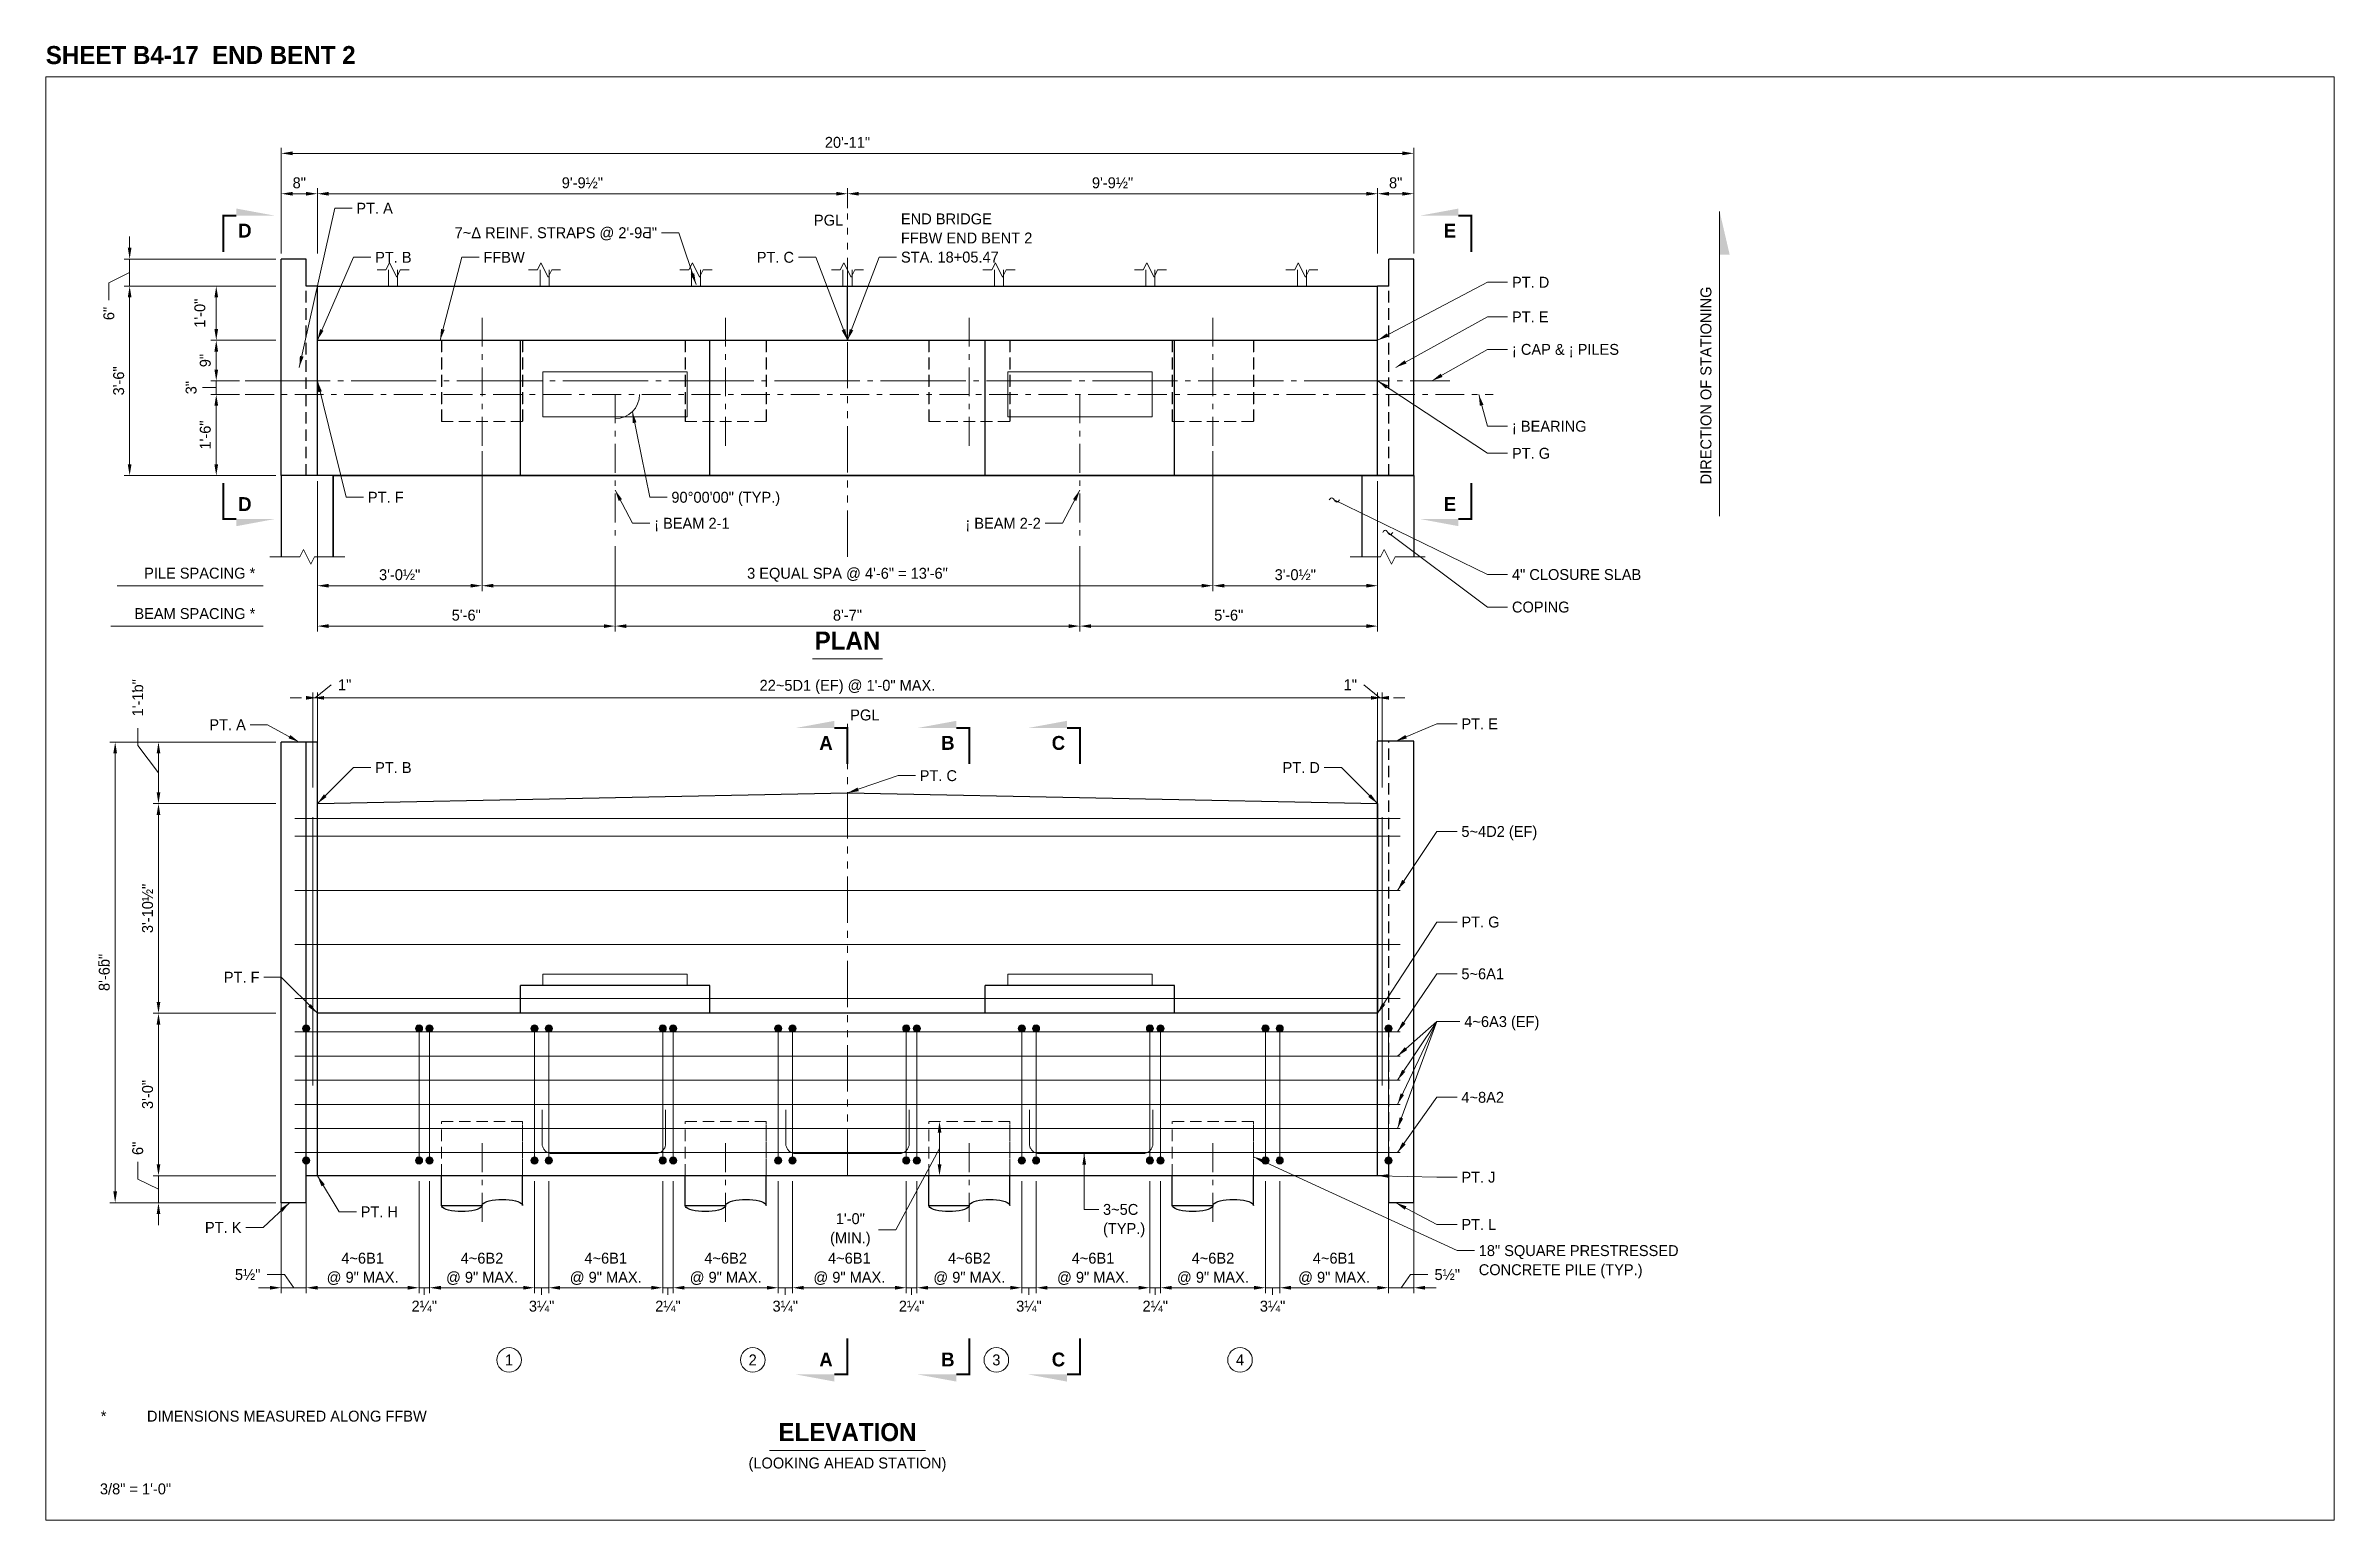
# Model space of a CAD drawing. Extents: x -1 to 861, y -26 to 2.
# Drawn here: x 659 to 701.27, y -25.67 to 1.57 of the extents above; entities that cross this region are included whole.
import ezdxf
from ezdxf.enums import TextEntityAlignment as Align

# ---------------------------------------------------------------- set-up
doc = ezdxf.new("R2010")
doc.units = 21
doc.header["$MEASUREMENT"] = 0
for name, pattern in [('DGN2', [0.12, 0.08, -0.04]), ('DGN4', [0.336, 0.2, -0.053, 0.03, -0.053]), ('DGN6', [0.584, 0.32, -0.056, 0.048, -0.056, 0.048, -0.056]), ('DGN7', [0.726, 0.59, -0.053, 0.03, -0.053])]:
    doc.linetypes.add(name, pattern=pattern)
for name, color, linetype, lineweight in [('BaseLineSurveyPGL', 1, 'DGN6', 9), ('BearingPadMisc', 5, 'Continuous', 15), ('Border', 7, 'Continuous', 15), ('CL_Major', 1, 'DGN7', 9), ('CL_Minor', 7, 'DGN4', 9), ('Dimension', 7, 'Continuous', 9), ('Leader', 7, 'Continuous', 9), ('PileConc', 3, 'Continuous', 30), ('PileConc_h', 3, 'DGN2', 20), ('Rebar', 2, 'Continuous', 15), ('Rebar2', 2, 'Continuous', 15), ('SubStrConc', 3, 'Continuous', 30), ('SubStrConc2', 3, 'Continuous', 30), ('SubStrConc2_h', 3, 'DGN2', 30), ('SubStrConc_h', 3, 'DGN2', 30), ('Symbols', 7, 'Continuous', 15), ('TextStructures', 7, 'Continuous', 9), ('WallConc', 3, 'Continuous', 30)]:
    doc.layers.add(name, color=color, linetype=linetype, lineweight=lineweight)
doc.styles.add('FDOT Bold (Large)', font='FDOTBold.ttf')
doc.styles.add('FDOT Structures', font='FDOT.ttf')
doc.styles.add('FDOT Structures Annotation', font='FDOT.ttf')
doc.styles.add('FDOT Structures Views_SectionArrow', font='FDOTBold.ttf')

msp = doc.modelspace()

# ---------------------------------------------------------------- texts
at = {"layer": 'Border', "style": 'FDOT Bold (Large)'}
msp.add_text('SHEET B4-17  END BENT 2', height=0.33334, dxfattribs=at).set_placement((659, 1.133), align=Align.BOTTOM_LEFT)
at = {"layer": 'Border', "style": 'FDOT Structures'}
msp.add_text('3/8" = 1\'-0"', height=0.2016, dxfattribs=at).set_placement((660, -24.987), align=Align.TOP_LEFT)
at = {"layer": 'Dimension', "char_height": 0.2016, "attachment_point": 5, "rotation": 90, "line_spacing_factor": 1.05, "style": 'FDOT Structures Annotation', "bg_fill": 3, "box_fill_scale": 1.1, "bg_fill_color": 0}
for s, insert in [('6"', (660.166, -3.374)), ('3"', (661.685, -4.744)), ('1\'-1ƅ"', (660.699, -10.473)), ('6"', (660.699, -18.797))]:
    msp.add_mtext(s, dxfattribs=dict(at, insert=insert))
at = {"layer": 'Dimension', "char_height": 0.2016, "attachment_point": 5, "line_spacing_factor": 1.05, "style": 'FDOT Structures Annotation', "bg_fill": 3, "box_fill_scale": 1.1, "bg_fill_color": 0}
for s, insert in [('1"', (664.521, -10.232)), ('1"', (683.094, -10.232)), ('4~6B1\\P@ 9" MAX.', (664.852, -21.022)), ('4~6B2\\P@ 9" MAX.', (667.057, -21.022)), ('4~6B1\\P@ 9" MAX.', (669.342, -21.022)), ('4~6B2\\P@ 9" MAX.', (671.557, -21.022)), ('4~6B1\\P@ 9" MAX.', (673.842, -21.022)), ('4~6B2\\P@ 9" MAX.', (676.057, -21.022)), ('4~6B1\\P@ 9" MAX.', (678.342, -21.022)), ('5½"', (662.729, -21.13)), ('5½"', (684.885, -21.13)), ('2¼"', (665.991, -21.714)), ('3¼"', (668.158, -21.714)), ('2¼"', (670.491, -21.714)), ('3¼"', (672.658, -21.714)), ('2¼"', (674.991, -21.714)), ('3¼"', (677.158, -21.714)), ('2¼"', (679.491, -21.714)), ('3¼"', (681.658, -21.714))]:
    msp.add_mtext(s, dxfattribs=dict(at, insert=insert))
at = {"layer": 'TextStructures', "style": 'FDOT Structures'}
for s, p in [('PT. A', (664.736, -1.429)), ('PT. B', (665.083, -2.336)), ('FFBW', (667.083, -2.336)), ('PT. D', (686.08, -2.797)), ('PT. E', (686.08, -3.437)), ('¡ CAP & ¡ PILES', (686.08, -4.037)), ('¡ BEARING', (686.08, -5.457)), ('PT. G', (686.08, -5.957)), ('PT. F', (664.95, -6.769)), ('90°00\'00" (TYP.)', (670.555, -6.769)), ('¡ BEAM 2-1', (670.236, -7.249)), ('4" CLOSURE SLAB', (686.08, -8.197)), ('COPING', (686.08, -8.797)), ('PT. E', (685.146, -10.954)), ('PT. B', (665.083, -11.762)), ('PT. C', (675.141, -11.912)), ('5~4D2 (EF)', (685.146, -12.943)), ('PT. G', (685.146, -14.616)), ('5~6A1', (685.146, -15.572)), ('4~6A3 (EF)', (685.2, -16.455)), ('4~8A2', (685.146, -17.854)), ('PT. J', (685.146, -19.329)), ('PT. H', (664.816, -19.968)), ('PT. L', (685.146, -20.202))]:
    msp.add_text(s, height=0.2016, dxfattribs=at).set_placement(p, align=Align.MIDDLE_LEFT)
for s, p in [('PGL', (673.727, -1.65)), ('7~Δ REINF. STRAPS @ 2\'-9Ƌ"', (670.289, -1.882)), ('PT. C', (672.82, -2.336)), ('¡ BEAM 2-2', (677.378, -7.249)), ('PT. A', (662.695, -10.971)), ('PT. D', (682.532, -11.762)), ('PT. F', (662.948, -15.635)), ('PT. K', (662.614, -20.257))]:
    msp.add_text(s, height=0.2016, dxfattribs=at).set_placement(p, align=Align.MIDDLE_RIGHT)
at = {"layer": 'TextStructures'}
for s, height, style, p in [('D', 0.256, 'FDOT Structures Views_SectionArrow', (662.678, -1.843)), ('E', 0.256, 'FDOT Structures Views_SectionArrow', (684.936, -1.843)), ('D', 0.256, 'FDOT Structures Views_SectionArrow', (662.678, -6.895)), ('E', 0.256, 'FDOT Structures Views_SectionArrow', (684.936, -6.895)), ('A', 0.256, 'FDOT Structures Views_SectionArrow', (673.411, -11.307)), ('B', 0.256, 'FDOT Structures Views_SectionArrow', (675.661, -11.307)), ('C', 0.256, 'FDOT Structures Views_SectionArrow', (677.703, -11.307)), ('1', 0.202, 'FDOT Structures', (667.557, -22.705)), ('2', 0.202, 'FDOT Structures', (672.057, -22.705)), ('A', 0.256, 'FDOT Structures Views_SectionArrow', (673.411, -22.697)), ('B', 0.256, 'FDOT Structures Views_SectionArrow', (675.661, -22.697)), ('3', 0.202, 'FDOT Structures', (676.557, -22.705)), ('C', 0.256, 'FDOT Structures Views_SectionArrow', (677.703, -22.697)), ('4', 0.202, 'FDOT Structures', (681.057, -22.705))]:
    msp.add_text(s, height=height, dxfattribs=dict(at, style=style)).set_placement(p, align=Align.MIDDLE_CENTER)
at = {"layer": 'TextStructures', "style": 'FDOT Structures'}
msp.add_text('DIRECTION OF STATIONING', height=0.2016, rotation=90, dxfattribs=at).set_placement((689.824, -4.704), align=Align.BOTTOM_CENTER)
for s, p in [('PILE SPACING *', (662.869, -8.332)), ('BEAM SPACING *', (662.869, -9.079))]:
    msp.add_text(s, height=0.2016, dxfattribs=at).set_placement(p, align=Align.BOTTOM_RIGHT)
at = {"layer": 'TextStructures'}
for s, height, style, p in [('PLAN', 0.3333, 'FDOT Bold (Large)', (673.807, -9.683)), ('ELEVATION', 0.3333, 'FDOT Bold (Large)', (673.807, -24.305)), ('(LOOKING AHEAD STATION)', 0.2016, 'FDOT Structures', (673.807, -24.771))]:
    msp.add_text(s, height=height, dxfattribs=dict(at, style=style)).set_placement(p, align=Align.BOTTOM_CENTER)
at = {"layer": 'TextStructures', "style": 'FDOT Structures'}
for s, height, p in [('PGL', 0.2016, (673.858, -10.952)), ('*', 0.202, (660.016, -23.905)), ('DIMENSIONS MEASURED ALONG FFBW', 0.2016, (660.869, -23.905))]:
    msp.add_text(s, height=height, dxfattribs=at).set_placement(p, align=Align.BOTTOM_LEFT)
at = {"layer": 'TextStructures', "char_height": 0.2016, "line_spacing_factor": 1.05, "style": 'FDOT Structures'}
for s, insert, attachment_point in [('END BRIDGE\\PFFBW END BENT 2\\PSTA. 18+05.47', (674.795, -2.436), 7), ('3~5C\\P(TYP.)', (678.527, -19.824), 1), ('18" SQUARE PRESTRESSED\\PCONCRETE PILE (TYP.)', (685.466, -20.585), 1)]:
    msp.add_mtext(s, dxfattribs=dict(at, insert=insert, attachment_point=attachment_point))

# ---------------------------------------------------------------- hatches: boundary and pattern name
at = {"layer": 'Rebar'}
h = msp.add_hatch(color=256, dxfattribs=at)
h.dxf.hatch_style = 1
edge = h.paths.add_edge_path()
edge.add_arc((663.811, -16.583), 0.0667, 0, 360)
h = msp.add_hatch(color=256, dxfattribs=at)
h.dxf.hatch_style = 1
edge = h.paths.add_edge_path()
edge.add_arc((665.894, -16.583), 0.0667, 0, 360)
h = msp.add_hatch(color=256, dxfattribs=at)
h.dxf.hatch_style = 1
edge = h.paths.add_edge_path()
edge.add_arc((666.089, -16.583), 0.0667, 0, 360)
h = msp.add_hatch(color=256, dxfattribs=at)
h.dxf.hatch_style = 1
edge = h.paths.add_edge_path()
edge.add_arc((668.026, -16.583), 0.0667, 0, 360)
h = msp.add_hatch(color=256, dxfattribs=at)
h.dxf.hatch_style = 1
edge = h.paths.add_edge_path()
edge.add_arc((668.29, -16.583), 0.0667, 0, 360)
h = msp.add_hatch(color=256, dxfattribs=at)
h.dxf.hatch_style = 1
edge = h.paths.add_edge_path()
edge.add_arc((670.394, -16.583), 0.0667, 0, 360)
h = msp.add_hatch(color=256, dxfattribs=at)
h.dxf.hatch_style = 1
edge = h.paths.add_edge_path()
edge.add_arc((670.589, -16.583), 0.0667, 0, 360)
h = msp.add_hatch(color=256, dxfattribs=at)
h.dxf.hatch_style = 1
edge = h.paths.add_edge_path()
edge.add_arc((672.526, -16.583), 0.0667, 0, 360)
h = msp.add_hatch(color=256, dxfattribs=at)
h.dxf.hatch_style = 1
edge = h.paths.add_edge_path()
edge.add_arc((672.79, -16.583), 0.0667, 0, 360)
h = msp.add_hatch(color=256, dxfattribs=at)
h.dxf.hatch_style = 1
edge = h.paths.add_edge_path()
edge.add_arc((674.894, -16.583), 0.0667, 0, 360)
h = msp.add_hatch(color=256, dxfattribs=at)
h.dxf.hatch_style = 1
edge = h.paths.add_edge_path()
edge.add_arc((675.089, -16.583), 0.0667, 0, 360)
h = msp.add_hatch(color=256, dxfattribs=at)
h.dxf.hatch_style = 1
edge = h.paths.add_edge_path()
edge.add_arc((677.026, -16.583), 0.0667, 0, 360)
h = msp.add_hatch(color=256, dxfattribs=at)
h.dxf.hatch_style = 1
edge = h.paths.add_edge_path()
edge.add_arc((677.29, -16.583), 0.0667, 0, 360)
h = msp.add_hatch(color=256, dxfattribs=at)
h.dxf.hatch_style = 1
edge = h.paths.add_edge_path()
edge.add_arc((679.394, -16.583), 0.0667, 0, 360)
h = msp.add_hatch(color=256, dxfattribs=at)
h.dxf.hatch_style = 1
edge = h.paths.add_edge_path()
edge.add_arc((679.589, -16.583), 0.0667, 0, 360)
h = msp.add_hatch(color=256, dxfattribs=at)
h.dxf.hatch_style = 1
edge = h.paths.add_edge_path()
edge.add_arc((681.526, -16.583), 0.0667, 0, 360)
h = msp.add_hatch(color=256, dxfattribs=at)
h.dxf.hatch_style = 1
edge = h.paths.add_edge_path()
edge.add_arc((681.79, -16.583), 0.0667, 0, 360)
h = msp.add_hatch(color=256, dxfattribs=at)
h.dxf.hatch_style = 1
edge = h.paths.add_edge_path()
edge.add_arc((683.8, -16.583), 0.0667, 0, 360)
h = msp.add_hatch(color=256, dxfattribs=at)
h.dxf.hatch_style = 1
edge = h.paths.add_edge_path()
edge.add_arc((663.811, -19.02), 0.0667, 0, 360)
h = msp.add_hatch(color=256, dxfattribs=at)
h.dxf.hatch_style = 1
edge = h.paths.add_edge_path()
edge.add_arc((665.894, -19.02), 0.0667, 0, 360)
h = msp.add_hatch(color=256, dxfattribs=at)
h.dxf.hatch_style = 1
edge = h.paths.add_edge_path()
edge.add_arc((666.089, -19.02), 0.0667, 0, 360)
h = msp.add_hatch(color=256, dxfattribs=at)
h.dxf.hatch_style = 1
edge = h.paths.add_edge_path()
edge.add_arc((668.026, -19.02), 0.0667, 0, 360)
h = msp.add_hatch(color=256, dxfattribs=at)
h.dxf.hatch_style = 1
edge = h.paths.add_edge_path()
edge.add_arc((668.29, -19.02), 0.0667, 0, 360)
h = msp.add_hatch(color=256, dxfattribs=at)
h.dxf.hatch_style = 1
edge = h.paths.add_edge_path()
edge.add_arc((670.394, -19.02), 0.0667, 0, 360)
h = msp.add_hatch(color=256, dxfattribs=at)
h.dxf.hatch_style = 1
edge = h.paths.add_edge_path()
edge.add_arc((670.589, -19.02), 0.0667, 0, 360)
h = msp.add_hatch(color=256, dxfattribs=at)
h.dxf.hatch_style = 1
edge = h.paths.add_edge_path()
edge.add_arc((672.526, -19.02), 0.0667, 0, 360)
h = msp.add_hatch(color=256, dxfattribs=at)
h.dxf.hatch_style = 1
edge = h.paths.add_edge_path()
edge.add_arc((672.79, -19.02), 0.0667, 0, 360)
h = msp.add_hatch(color=256, dxfattribs=at)
h.dxf.hatch_style = 1
edge = h.paths.add_edge_path()
edge.add_arc((674.894, -19.02), 0.0667, 0, 360)
h = msp.add_hatch(color=256, dxfattribs=at)
h.dxf.hatch_style = 1
edge = h.paths.add_edge_path()
edge.add_arc((675.089, -19.02), 0.0667, 0, 360)
h = msp.add_hatch(color=256, dxfattribs=at)
h.dxf.hatch_style = 1
edge = h.paths.add_edge_path()
edge.add_arc((677.026, -19.02), 0.0667, 0, 360)
h = msp.add_hatch(color=256, dxfattribs=at)
h.dxf.hatch_style = 1
edge = h.paths.add_edge_path()
edge.add_arc((677.29, -19.02), 0.0667, 0, 360)
h = msp.add_hatch(color=256, dxfattribs=at)
h.dxf.hatch_style = 1
edge = h.paths.add_edge_path()
edge.add_arc((679.394, -19.02), 0.0667, 0, 360)
h = msp.add_hatch(color=256, dxfattribs=at)
h.dxf.hatch_style = 1
edge = h.paths.add_edge_path()
edge.add_arc((679.589, -19.02), 0.0667, 0, 360)
h = msp.add_hatch(color=256, dxfattribs=at)
h.dxf.hatch_style = 1
edge = h.paths.add_edge_path()
edge.add_arc((681.526, -19.02), 0.0667, 0, 360)
h = msp.add_hatch(color=256, dxfattribs=at)
h.dxf.hatch_style = 1
edge = h.paths.add_edge_path()
edge.add_arc((681.79, -19.02), 0.0667, 0, 360)
h = msp.add_hatch(color=256, dxfattribs=at)
h.dxf.hatch_style = 1
edge = h.paths.add_edge_path()
edge.add_arc((683.8, -19.02), 0.0667, 0, 360)

# ---------------------------------------------------------------- linework, layer by layer
at = {"layer": 'BaseLineSurveyPGL', "ltscale": 2.666667}
for p, q in [((673.807, -7.869), (673.807, -1.529)), ((673.807, -19.302), (673.807, -10.952))]:
    msp.add_line(p, q, dxfattribs=at)
at = {"layer": 'BearingPadMisc'}
for points in [[(670.849, -4.453), (668.182, -4.453)], [(668.182, -5.286), (668.182, -4.453)], [(670.849, -5.286), (670.849, -4.453)], [(679.432, -4.452), (676.766, -4.452)], [(676.766, -5.286), (676.766, -4.452)], [(679.432, -5.286), (679.432, -4.452)], [(670.849, -5.286), (668.182, -5.286)], [(679.432, -5.286), (676.766, -5.286)], [(670.849, -15.578), (668.182, -15.578)], [(668.182, -15.791), (668.182, -15.578)], [(668.182, -15.578), (668.182, -15.578)], [(668.182, -15.791), (668.182, -15.578)], [(668.182, -15.578), (668.182, -15.578)], [(670.849, -15.791), (670.849, -15.578)], [(679.432, -15.578), (676.766, -15.578)], [(676.766, -15.791), (676.766, -15.578)], [(676.766, -15.578), (676.766, -15.578)], [(676.766, -15.791), (676.766, -15.578)], [(676.766, -15.578), (676.766, -15.578)], [(679.432, -15.791), (679.432, -15.578)]]:
    msp.add_lwpolyline(points, dxfattribs=at)
at = {"layer": 'CL_Major', "ltscale": 2.666667}
msp.add_line((662.682, -4.619), (684.932, -4.619), dxfattribs=at)
at = {"layer": 'CL_Minor', "ltscale": 2.666667}
for p, q in [((667.057, -5.819), (667.057, -3.419)), ((671.557, -5.819), (671.557, -3.419)), ((676.057, -5.819), (676.057, -3.419)), ((680.557, -5.819), (680.557, -3.419)), ((662.682, -4.869), (685.732, -4.869)), ((669.516, -4.869), (669.516, -7.569)), ((678.099, -4.869), (678.099, -7.569)), ((667.057, -18.702), (667.057, -20.172)), ((671.557, -18.702), (671.557, -20.172)), ((676.057, -18.702), (676.057, -20.172)), ((680.557, -18.702), (680.557, -20.172))]:
    msp.add_line(p, q, dxfattribs=at)
at = {"layer": 'Dimension'}
for p, q in [((663.557, -0.416), (684.057, -0.416)), ((663.349, -2.268), (663.349, -1.061)), ((663.557, -1.162), (663.807, -1.162)), ((664.016, -2.268), (664.016, -1.061)), ((664.224, -1.162), (673.599, -1.162)), ((673.807, -1.428), (673.807, -1.061)), ((673.807, -1.428), (673.807, -1.061)), ((674.016, -1.162), (683.391, -1.162)), ((683.599, -2.268), (683.599, -1.061)), ((683.599, -2.268), (683.599, -1.061)), ((683.807, -1.162), (684.057, -1.162)), ((684.266, -2.268), (684.266, -1.061)), ((660.549, -2.161), (660.549, -1.952)), ((663.248, -2.369), (660.448, -2.369)), ((660.549, -2.869), (660.549, -2.369)), ((663.248, -2.869), (660.448, -2.869)), ((663.248, -2.869), (660.448, -2.869)), ((663.248, -2.869), (662.048, -2.869)), ((660.549, -6.161), (660.549, -3.077)), ((660.549, -3.077), (660.549, -3.285)), ((662.149, -3.661), (662.149, -3.077)), ((663.248, -3.869), (662.048, -3.869)), ((663.248, -3.869), (662.048, -3.869)), ((662.149, -4.411), (662.149, -4.078)), ((662.149, -4.411), (662.149, -4.203)), ((662.581, -4.619), (662.048, -4.619)), ((662.581, -4.619), (662.048, -4.619)), ((662.149, -4.869), (662.149, -4.619)), ((662.581, -4.869), (662.048, -4.869)), ((662.581, -4.869), (662.048, -4.869)), ((662.149, -6.161), (662.149, -5.078)), ((667.057, -5.92), (667.057, -8.503)), ((667.057, -5.92), (667.057, -8.503)), ((680.557, -5.92), (680.557, -8.503)), ((680.557, -5.92), (680.557, -8.503)), ((663.248, -6.369), (660.448, -6.369)), ((663.248, -6.369), (662.048, -6.369)), ((664.016, -6.47), (664.016, -8.503)), ((664.016, -6.47), (664.016, -9.25)), ((683.599, -6.47), (683.599, -8.503)), ((683.599, -6.47), (683.599, -9.25)), ((669.516, -7.67), (669.516, -9.25)), ((669.516, -7.67), (669.516, -9.25)), ((678.099, -7.67), (678.099, -9.25)), ((678.099, -7.67), (678.099, -9.25)), ((660.32, -8.403), (663.018, -8.403)), ((664.224, -8.403), (666.849, -8.403)), ((667.266, -8.403), (680.349, -8.403)), ((680.766, -8.403), (683.391, -8.403)), ((660.199, -9.149), (663.018, -9.149)), ((664.224, -9.149), (669.308, -9.149)), ((669.724, -9.149), (677.891, -9.149)), ((678.307, -9.149), (683.391, -9.149)), ((663.724, -10.474), (663.516, -10.474)), ((663.932, -12.132), (663.932, -10.373)), ((663.932, -12.132), (663.932, -10.373)), ((664.016, -10.474), (663.932, -10.474)), ((664.016, -12.132), (664.016, -10.373)), ((683.599, -12.132), (683.599, -10.373)), ((683.682, -10.474), (683.599, -10.474)), ((683.682, -12.132), (683.682, -10.373)), ((683.682, -12.132), (683.682, -10.373)), ((683.891, -10.474), (684.099, -10.474)), ((663.248, -11.291), (660.181, -11.291)), ((663.248, -11.291), (660.981, -11.291)), ((660.282, -19.593), (660.282, -11.5)), ((661.082, -12.22), (661.082, -11.5)), ((663.248, -12.428), (660.981, -12.428)), ((663.248, -12.428), (660.981, -12.428)), ((661.082, -16.093), (661.082, -12.637)), ((663.248, -16.302), (660.981, -16.302)), ((663.248, -16.302), (660.981, -16.302)), ((661.082, -19.093), (661.082, -16.51)), ((675.507, -19.093), (675.507, -18.51)), ((661.082, -19.093), (661.082, -18.885)), ((663.248, -19.302), (660.981, -19.302)), ((663.248, -19.302), (660.981, -19.302)), ((661.082, -19.802), (661.082, -19.302)), ((663.349, -19.402), (663.349, -21.472)), ((663.811, -19.402), (663.811, -21.472)), ((663.811, -19.402), (663.811, -21.472)), ((683.8, -19.402), (683.8, -21.472)), ((683.8, -19.402), (683.8, -21.472)), ((684.266, -19.402), (684.266, -21.472)), ((663.248, -19.802), (660.181, -19.802)), ((663.248, -19.802), (660.981, -19.802)), ((661.082, -20.01), (661.082, -20.218)), ((663.349, -21.372), (663.811, -21.372)), ((665.894, -21.372), (666.089, -21.372)), ((668.026, -21.372), (668.29, -21.372)), ((670.394, -21.372), (670.589, -21.372)), ((672.526, -21.372), (672.79, -21.372)), ((674.894, -21.372), (675.089, -21.372)), ((677.026, -21.372), (677.29, -21.372)), ((679.394, -21.372), (679.589, -21.372)), ((681.526, -21.372), (681.79, -21.372)), ((683.8, -21.372), (684.266, -21.372))]:
    msp.add_line(p, q, dxfattribs=at)
msp.add_arc((669.516, -4.869), 0.45, 270, 360, dxfattribs=at)
for points in [[(663.557, -0.45), (663.349, -0.416), (663.557, -0.381)], [(684.057, -0.381), (684.266, -0.416), (684.057, -0.45)], [(673.599, -1.128), (673.807, -1.162), (673.599, -1.196)], [(674.016, -1.196), (673.807, -1.162), (674.016, -1.128)], [(683.391, -1.128), (683.599, -1.162), (683.391, -1.196)], [(660.583, -2.161), (660.549, -2.369), (660.515, -2.161)], [(660.515, -3.077), (660.549, -2.869), (660.583, -3.077)], [(660.515, -3.077), (660.549, -2.869), (660.583, -3.077)], [(662.183, -4.411), (662.149, -4.619), (662.115, -4.411)], [(662.115, -5.078), (662.149, -4.869), (662.183, -5.078)], [(662.115, -5.078), (662.149, -4.869), (662.183, -5.078)], [(660.583, -6.161), (660.549, -6.369), (660.515, -6.161)], [(662.183, -6.161), (662.149, -6.369), (662.115, -6.161)], [(664.224, -8.437), (664.016, -8.403), (664.224, -8.368)], [(666.849, -8.368), (667.057, -8.403), (666.849, -8.437)], [(667.266, -8.437), (667.057, -8.403), (667.266, -8.368)], [(680.349, -8.368), (680.557, -8.403), (680.349, -8.437)], [(680.766, -8.437), (680.557, -8.403), (680.766, -8.368)], [(683.391, -8.368), (683.599, -8.403), (683.391, -8.437)], [(664.224, -9.184), (664.016, -9.149), (664.224, -9.115)], [(669.308, -9.115), (669.516, -9.149), (669.308, -9.184)], [(669.724, -9.184), (669.516, -9.149), (669.724, -9.115)], [(677.891, -9.115), (678.099, -9.149), (677.891, -9.184)], [(678.307, -9.184), (678.099, -9.149), (678.307, -9.115)], [(683.391, -9.115), (683.599, -9.149), (683.391, -9.184)], [(663.807, -10.44), (664.016, -10.474), (663.807, -10.508)], [(664.141, -10.508), (663.932, -10.474), (664.141, -10.44)], [(664.141, -10.508), (663.932, -10.474), (664.141, -10.44)], [(683.474, -10.44), (683.682, -10.474), (683.474, -10.508)], [(683.474, -10.44), (683.682, -10.474), (683.474, -10.508)], [(683.807, -10.508), (683.599, -10.474), (683.807, -10.44)], [(660.248, -11.5), (660.282, -11.291), (660.316, -11.5)], [(661.048, -11.5), (661.082, -11.291), (661.116, -11.5)], [(661.116, -12.22), (661.082, -12.428), (661.048, -12.22)], [(661.048, -12.637), (661.082, -12.428), (661.116, -12.637)], [(661.116, -16.093), (661.082, -16.302), (661.048, -16.093)], [(661.048, -16.51), (661.082, -16.302), (661.116, -16.51)], [(675.473, -18.51), (675.507, -18.302), (675.542, -18.51)], [(661.116, -19.093), (661.082, -19.302), (661.048, -19.093)], [(661.116, -19.093), (661.082, -19.302), (661.048, -19.093)], [(675.542, -19.093), (675.507, -19.302), (675.473, -19.093)], [(660.316, -19.593), (660.282, -19.802), (660.248, -19.593)], [(661.048, -20.01), (661.082, -19.802), (661.116, -20.01)]]:
    msp.add_solid(points, dxfattribs=at)
at = {"layer": 'Leader'}
for p, q in [((683.966, -18.43), (684.692, -16.455)), ((683.966, -17.984), (684.692, -16.455)), ((683.966, -17.538), (684.692, -16.455)), ((683.966, -17.092), (684.692, -16.455)), ((684.692, -16.455), (685.119, -16.455))]:
    msp.add_line(p, q, dxfattribs=at)
for points in [[(663.682, -4.369), (664.336, -1.429), (664.656, -1.429)], [(671.01, -2.839), (670.69, -1.882), (670.37, -1.882)], [(664.016, -3.869), (664.682, -2.336), (665.002, -2.336)], [(666.282, -3.869), (666.682, -2.336), (667.002, -2.336)], [(673.807, -3.869), (673.221, -2.336), (672.901, -2.336)], [(673.807, -3.869), (674.394, -2.336), (674.714, -2.336)], [(683.599, -3.869), (685.626, -2.797), (685.999, -2.797)], [(683.932, -4.369), (685.626, -3.437), (685.999, -3.437)], [(684.599, -4.619), (685.626, -4.037), (685.999, -4.037)], [(664.016, -4.619), (664.549, -6.769), (664.869, -6.769)], [(683.599, -4.619), (685.626, -5.957), (685.999, -5.957)], [(685.466, -4.869), (685.626, -5.457), (685.999, -5.457)], [(669.834, -5.188), (670.154, -6.769), (670.474, -6.769)], [(669.516, -6.636), (669.836, -7.249), (670.156, -7.249)], [(678.099, -6.636), (677.779, -7.249), (677.459, -7.249)], [(682.706, -6.819), (682.721, -6.798), (682.737, -6.783), (682.752, -6.777), (682.768, -6.783), (682.783, -6.798), (682.799, -6.819), (682.815, -6.84), (682.83, -6.856), (682.846, -6.861), (682.861, -6.856), (682.877, -6.84), (682.892, -6.819)], [(682.799, -6.819), (685.626, -8.197), (685.999, -8.197)], [(683.693, -7.419), (683.709, -7.398), (683.724, -7.383), (683.74, -7.377), (683.755, -7.383), (683.771, -7.398), (683.786, -7.419), (683.802, -7.44), (683.818, -7.456), (683.833, -7.461), (683.849, -7.456), (683.864, -7.44), (683.88, -7.419)], [(683.786, -7.419), (685.626, -8.797), (685.999, -8.797)], [(663.682, -11.291), (663.096, -10.971), (662.776, -10.971)], [(683.932, -11.274), (684.692, -10.954), (685.066, -10.954)], [(664.016, -12.428), (664.682, -11.762), (665.002, -11.762)], [(683.599, -12.428), (682.932, -11.762), (682.612, -11.762)], [(673.807, -12.232), (674.741, -11.912), (675.061, -11.912)], [(683.966, -14.031), (684.692, -12.943), (685.066, -12.943)], [(683.599, -16.302), (684.692, -14.616), (685.066, -14.616)], [(664.016, -16.302), (663.349, -15.635), (663.029, -15.635)], [(683.966, -16.646), (684.692, -15.572), (685.066, -15.572)], [(683.966, -18.876), (684.692, -17.854), (685.066, -17.854)], [(678.18, -18.891), (678.18, -19.925), (678.447, -19.925)], [(681.307, -18.952), (685.066, -20.685), (685.386, -20.685)], [(664.016, -19.302), (664.416, -19.968), (664.736, -19.968)], [(683.599, -19.302), (684.692, -19.329), (685.066, -19.329)], [(663.499, -19.802), (663.015, -20.257), (662.695, -20.257)], [(683.932, -19.802), (684.692, -20.202), (685.066, -20.202)]]:
    msp.add_lwpolyline(points, dxfattribs=at)
for points in [[(671.01, -2.839), (670.911, -2.652), (670.976, -2.63)], [(664.016, -3.869), (664.067, -3.664), (664.13, -3.692)], [(666.282, -3.869), (666.301, -3.659), (666.368, -3.677)], [(673.807, -3.869), (673.7, -3.687), (673.765, -3.662)], [(673.807, -3.869), (673.849, -3.662), (673.914, -3.687)], [(683.599, -3.869), (683.767, -3.741), (683.799, -3.803)], [(663.682, -4.369), (663.694, -4.158), (663.761, -4.173)], [(664.016, -4.619), (664.099, -4.813), (664.032, -4.83)], [(683.599, -4.619), (683.792, -4.705), (683.754, -4.763)], [(683.932, -4.369), (684.098, -4.238), (684.131, -4.299)], [(684.599, -4.619), (684.763, -4.486), (684.797, -4.547)], [(685.466, -4.869), (685.554, -5.061), (685.487, -5.079)], [(669.834, -5.188), (669.909, -5.385), (669.841, -5.399)], [(669.516, -6.636), (669.643, -6.805), (669.581, -6.837)], [(678.099, -6.636), (678.033, -6.837), (677.972, -6.805)], [(663.682, -11.291), (663.483, -11.222), (663.516, -11.161)], [(683.932, -11.274), (684.111, -11.161), (684.138, -11.225)], [(664.016, -12.428), (664.138, -12.256), (664.187, -12.306)], [(673.807, -12.232), (673.993, -12.132), (674.016, -12.198)], [(683.599, -12.428), (683.427, -12.306), (683.476, -12.256)], [(683.966, -14.031), (684.052, -13.838), (684.11, -13.877)], [(664.016, -16.302), (663.844, -16.179), (663.893, -16.13)], [(683.599, -16.302), (683.683, -16.108), (683.741, -16.146)], [(683.966, -16.646), (684.054, -16.454), (684.111, -16.493)], [(683.966, -17.092), (684.099, -16.928), (684.145, -16.981)], [(683.966, -17.538), (684.053, -17.346), (684.11, -17.384)], [(683.966, -17.984), (684.024, -17.781), (684.086, -17.811)], [(683.966, -18.43), (684.005, -18.222), (684.07, -18.246)], [(678.18, -18.891), (678.215, -19.1), (678.145, -19.1)], [(681.307, -18.952), (681.511, -19.007), (681.482, -19.07)], [(683.966, -18.876), (684.058, -18.686), (684.115, -18.726)], [(664.016, -19.302), (664.153, -19.462), (664.093, -19.498)], [(683.599, -19.302), (683.808, -19.272), (683.806, -19.342)], [(663.499, -19.802), (663.371, -19.97), (663.323, -19.919)], [(683.932, -19.802), (684.133, -19.868), (684.1, -19.929)]]:
    msp.add_solid(points, dxfattribs=at)
at = {"layer": 'PileConc'}
for points in [[(666.307, -19.852), (666.307, -19.302)], [(666.307, -19.852), (666.307, -19.302)], [(667.807, -19.852), (667.807, -19.302)], [(670.807, -19.852), (670.807, -19.302)], [(670.807, -19.852), (670.807, -19.302)], [(672.307, -19.852), (672.307, -19.302)], [(675.307, -19.852), (675.307, -19.302)], [(675.307, -19.852), (675.307, -19.302)], [(676.807, -19.852), (676.807, -19.302)], [(679.807, -19.852), (679.807, -19.302)], [(679.807, -19.852), (679.807, -19.302)], [(681.307, -19.852), (681.307, -19.302)], [(667.057, -19.852), (667.052, -19.871), (667.035, -19.89), (667.007, -19.908), (666.97, -19.924), (666.923, -19.938), (666.87, -19.949), (666.811, -19.957), (666.747, -19.962), (666.682, -19.964), (666.617, -19.962), (666.554, -19.957), (666.495, -19.949), (666.441, -19.938), (666.395, -19.924), (666.358, -19.908), (666.33, -19.89), (666.313, -19.871), (666.307, -19.852), (667.057, -19.852), (667.063, -19.832), (667.08, -19.813), (667.108, -19.795), (667.145, -19.779), (667.191, -19.765), (667.245, -19.754), (667.304, -19.746), (667.367, -19.741), (667.432, -19.739), (667.497, -19.741), (667.561, -19.746), (667.62, -19.754), (667.673, -19.765), (667.72, -19.779), (667.757, -19.795), (667.785, -19.813), (667.802, -19.832), (667.807, -19.852)], [(671.557, -19.852), (671.552, -19.871), (671.535, -19.89), (671.507, -19.908), (671.47, -19.924), (671.423, -19.938), (671.37, -19.949), (671.311, -19.957), (671.247, -19.962), (671.182, -19.964), (671.117, -19.962), (671.054, -19.957), (670.995, -19.949), (670.941, -19.938), (670.895, -19.924), (670.858, -19.908), (670.83, -19.89), (670.813, -19.871), (670.807, -19.852), (671.557, -19.852), (671.563, -19.832), (671.58, -19.813), (671.608, -19.795), (671.645, -19.779), (671.691, -19.765), (671.745, -19.754), (671.804, -19.746), (671.867, -19.741), (671.932, -19.739), (671.997, -19.741), (672.061, -19.746), (672.12, -19.754), (672.173, -19.765), (672.22, -19.779), (672.257, -19.795), (672.285, -19.813), (672.302, -19.832), (672.307, -19.852)], [(676.057, -19.852), (676.052, -19.871), (676.035, -19.89), (676.007, -19.908), (675.97, -19.924), (675.923, -19.938), (675.87, -19.949), (675.811, -19.957), (675.747, -19.962), (675.682, -19.964), (675.617, -19.962), (675.554, -19.957), (675.495, -19.949), (675.441, -19.938), (675.395, -19.924), (675.358, -19.908), (675.33, -19.89), (675.313, -19.871), (675.307, -19.852), (676.057, -19.852), (676.063, -19.832), (676.08, -19.813), (676.108, -19.795), (676.145, -19.779), (676.191, -19.765), (676.245, -19.754), (676.304, -19.746), (676.367, -19.741), (676.432, -19.739), (676.497, -19.741), (676.561, -19.746), (676.62, -19.754), (676.673, -19.765), (676.72, -19.779), (676.757, -19.795), (676.785, -19.813), (676.802, -19.832), (676.807, -19.852)], [(680.557, -19.852), (680.552, -19.871), (680.535, -19.89), (680.507, -19.908), (680.47, -19.924), (680.423, -19.938), (680.37, -19.949), (680.311, -19.957), (680.247, -19.962), (680.182, -19.964), (680.117, -19.962), (680.054, -19.957), (679.995, -19.949), (679.941, -19.938), (679.895, -19.924), (679.858, -19.908), (679.83, -19.89), (679.813, -19.871), (679.807, -19.852), (680.557, -19.852), (680.563, -19.832), (680.58, -19.813), (680.608, -19.795), (680.645, -19.779), (680.691, -19.765), (680.745, -19.754), (680.804, -19.746), (680.867, -19.741), (680.932, -19.739), (680.997, -19.741), (681.061, -19.746), (681.12, -19.754), (681.173, -19.765), (681.22, -19.779), (681.257, -19.795), (681.285, -19.813), (681.302, -19.832), (681.307, -19.852)]]:
    msp.add_lwpolyline(points, dxfattribs=at)
at = {"layer": 'PileConc_h', "ltscale": 2.666667}
for points in [[(666.307, -5.369), (666.307, -3.869)], [(666.307, -5.369), (666.307, -3.869)], [(666.307, -5.369), (666.307, -3.869)], [(667.807, -5.369), (667.807, -3.869)], [(667.807, -5.369), (667.807, -3.869)], [(667.807, -5.369), (667.807, -3.869)], [(670.807, -5.369), (670.807, -3.869)], [(670.807, -5.369), (670.807, -3.869)], [(670.807, -5.369), (670.807, -3.869)], [(672.307, -5.369), (672.307, -3.869)], [(672.307, -5.369), (672.307, -3.869)], [(672.307, -5.369), (672.307, -3.869)], [(675.307, -5.369), (675.307, -3.869)], [(675.307, -5.369), (675.307, -3.869)], [(675.307, -5.369), (675.307, -3.869)], [(676.807, -5.369), (676.807, -3.869)], [(676.807, -5.369), (676.807, -3.869)], [(676.807, -5.369), (676.807, -3.869)], [(679.807, -5.369), (679.807, -3.869)], [(679.807, -5.369), (679.807, -3.869)], [(679.807, -5.369), (679.807, -3.869)], [(681.307, -5.369), (681.307, -3.869)], [(681.307, -5.369), (681.307, -3.869)], [(681.307, -5.369), (681.307, -3.869)], [(667.807, -5.369), (666.307, -5.369)], [(667.807, -5.369), (666.307, -5.369)], [(667.807, -5.369), (666.307, -5.369)], [(666.307, -5.369), (667.807, -5.369)], [(672.307, -5.369), (670.807, -5.369)], [(672.307, -5.369), (670.807, -5.369)], [(672.307, -5.369), (670.807, -5.369)], [(670.807, -5.369), (672.307, -5.369)], [(676.807, -5.369), (675.307, -5.369)], [(676.807, -5.369), (675.307, -5.369)], [(676.807, -5.369), (675.307, -5.369)], [(675.307, -5.369), (676.807, -5.369)], [(681.307, -5.369), (679.807, -5.369)], [(681.307, -5.369), (679.807, -5.369)], [(681.307, -5.369), (679.807, -5.369)], [(679.807, -5.369), (681.307, -5.369)], [(667.807, -18.302), (666.307, -18.302)], [(666.307, -19.302), (666.307, -18.302)], [(666.307, -19.302), (666.307, -18.302)], [(667.807, -18.302), (666.307, -18.302)], [(667.807, -18.302), (666.307, -18.302)], [(666.307, -19.302), (666.307, -18.302)], [(667.807, -18.302), (666.307, -18.302)], [(666.307, -19.302), (666.307, -18.302)], [(667.807, -19.302), (667.807, -18.302)], [(667.807, -19.302), (667.807, -18.302)], [(667.807, -19.302), (667.807, -18.302)], [(667.807, -19.852), (667.807, -18.302)], [(672.307, -18.302), (670.807, -18.302)], [(670.807, -19.302), (670.807, -18.302)], [(670.807, -19.302), (670.807, -18.302)], [(672.307, -18.302), (670.807, -18.302)], [(672.307, -18.302), (670.807, -18.302)], [(670.807, -19.302), (670.807, -18.302)], [(672.307, -18.302), (670.807, -18.302)], [(670.807, -19.302), (670.807, -18.302)], [(672.307, -19.302), (672.307, -18.302)], [(672.307, -19.302), (672.307, -18.302)], [(672.307, -19.302), (672.307, -18.302)], [(672.307, -19.852), (672.307, -18.302)], [(676.807, -18.302), (675.307, -18.302)], [(675.307, -19.302), (675.307, -18.302)], [(675.307, -19.302), (675.307, -18.302)], [(676.807, -18.302), (675.307, -18.302)], [(676.807, -18.302), (675.307, -18.302)], [(675.307, -19.302), (675.307, -18.302)], [(676.807, -18.302), (675.307, -18.302)], [(675.307, -19.302), (675.307, -18.302)], [(676.807, -19.302), (676.807, -18.302)], [(676.807, -19.302), (676.807, -18.302)], [(676.807, -19.302), (676.807, -18.302)], [(676.807, -19.852), (676.807, -18.302)], [(681.307, -18.302), (679.807, -18.302)], [(679.807, -19.302), (679.807, -18.302)], [(679.807, -19.302), (679.807, -18.302)], [(681.307, -18.302), (679.807, -18.302)], [(681.307, -18.302), (679.807, -18.302)], [(679.807, -19.302), (679.807, -18.302)], [(681.307, -18.302), (679.807, -18.302)], [(679.807, -19.302), (679.807, -18.302)], [(681.307, -19.302), (681.307, -18.302)], [(681.307, -19.302), (681.307, -18.302)], [(681.307, -19.302), (681.307, -18.302)], [(681.307, -19.852), (681.307, -18.302)]]:
    msp.add_lwpolyline(points, dxfattribs=at)
at = {"layer": 'Rebar'}
for p, q in [((663.811, -19.02), (663.811, -16.583)), ((665.894, -19.02), (665.894, -16.583)), ((666.089, -19.02), (666.089, -16.583)), ((668.026, -19.02), (668.026, -16.583)), ((668.29, -19.02), (668.29, -16.583)), ((670.394, -19.02), (670.394, -16.583)), ((670.589, -19.02), (670.589, -16.583)), ((672.526, -19.02), (672.526, -16.583)), ((672.79, -19.02), (672.79, -16.583)), ((674.894, -19.02), (674.894, -16.583)), ((675.089, -19.02), (675.089, -16.583)), ((677.026, -19.02), (677.026, -16.583)), ((677.29, -19.02), (677.29, -16.583)), ((679.394, -19.02), (679.394, -16.583)), ((679.589, -19.02), (679.589, -16.583)), ((681.526, -19.02), (681.526, -16.583)), ((681.79, -19.02), (681.79, -16.583)), ((683.8, -19.02), (683.8, -16.583))]:
    msp.add_line(p, q, dxfattribs=at)
for points in [[(663.932, -17.635), (663.932, -12.678)], [(683.682, -17.635), (683.682, -12.678)], [(684.016, -12.704), (663.599, -12.704)], [(684.016, -13.031), (663.599, -13.031)], [(684.016, -14.031), (663.599, -14.031)], [(684.016, -15.031), (663.599, -15.031)], [(684.016, -16.031), (663.599, -16.031)], [(684.016, -16.646), (663.599, -16.646)], [(684.016, -17.092), (663.599, -17.092)], [(684.016, -17.538), (663.599, -17.538)], [(684.016, -17.984), (663.599, -17.984)], [(670.448, -18.084), (670.448, -18.709), (670.447, -18.725), (670.445, -18.741), (670.442, -18.756), (670.437, -18.771), (670.431, -18.786), (670.423, -18.8), (670.415, -18.814), (670.405, -18.826), (670.395, -18.838), (670.383, -18.849), (670.37, -18.858), (670.357, -18.867), (670.343, -18.874), (670.328, -18.88), (670.313, -18.885), (670.297, -18.889), (670.281, -18.891), (670.266, -18.891), (668.349, -18.891), (668.333, -18.891), (668.317, -18.889), (668.302, -18.885), (668.287, -18.88), (668.272, -18.874), (668.258, -18.867), (668.244, -18.858), (668.232, -18.849), (668.22, -18.838), (668.209, -18.826), (668.2, -18.814), (668.191, -18.8), (668.184, -18.786), (668.178, -18.771), (668.173, -18.756), (668.169, -18.741), (668.167, -18.725), (668.167, -18.709), (668.167, -18.084)], [(674.948, -18.084), (674.948, -18.709), (674.947, -18.725), (674.945, -18.741), (674.942, -18.756), (674.937, -18.771), (674.931, -18.786), (674.923, -18.8), (674.915, -18.814), (674.905, -18.826), (674.895, -18.838), (674.883, -18.849), (674.87, -18.858), (674.857, -18.867), (674.843, -18.874), (674.828, -18.88), (674.813, -18.885), (674.797, -18.889), (674.781, -18.891), (674.766, -18.891), (672.849, -18.891), (672.833, -18.891), (672.817, -18.889), (672.802, -18.885), (672.787, -18.88), (672.772, -18.874), (672.758, -18.867), (672.744, -18.858), (672.732, -18.849), (672.72, -18.838), (672.709, -18.826), (672.7, -18.814), (672.691, -18.8), (672.684, -18.786), (672.678, -18.771), (672.673, -18.756), (672.669, -18.741), (672.667, -18.725), (672.667, -18.709), (672.667, -18.084)], [(679.448, -18.084), (679.448, -18.709), (679.447, -18.725), (679.445, -18.741), (679.442, -18.756), (679.437, -18.771), (679.431, -18.786), (679.423, -18.8), (679.415, -18.814), (679.405, -18.826), (679.395, -18.838), (679.383, -18.849), (679.37, -18.858), (679.357, -18.867), (679.343, -18.874), (679.328, -18.88), (679.313, -18.885), (679.297, -18.889), (679.281, -18.891), (679.266, -18.891), (677.349, -18.891), (677.333, -18.891), (677.317, -18.889), (677.302, -18.885), (677.287, -18.88), (677.272, -18.874), (677.258, -18.867), (677.244, -18.858), (677.232, -18.849), (677.22, -18.838), (677.209, -18.826), (677.2, -18.814), (677.191, -18.8), (677.184, -18.786), (677.178, -18.771), (677.173, -18.756), (677.169, -18.741), (677.167, -18.725), (677.167, -18.709), (677.167, -18.084)], [(684.016, -18.43), (663.599, -18.43)], [(684.016, -18.876), (663.599, -18.876)]]:
    msp.add_lwpolyline(points, dxfattribs=at)
for centre in [(663.811, -16.583), (665.894, -16.583), (666.089, -16.583), (668.026, -16.583), (668.29, -16.583), (670.394, -16.583), (670.589, -16.583), (672.526, -16.583), (672.79, -16.583), (674.894, -16.583), (675.089, -16.583), (677.026, -16.583), (677.29, -16.583), (679.394, -16.583), (679.589, -16.583), (681.526, -16.583), (681.79, -16.583), (683.8, -16.583), (663.811, -19.02), (665.894, -19.02), (666.089, -19.02), (668.026, -19.02), (668.29, -19.02), (670.394, -19.02), (670.589, -19.02), (672.526, -19.02), (672.79, -19.02), (674.894, -19.02), (675.089, -19.02), (677.026, -19.02), (677.29, -19.02), (679.394, -19.02), (679.589, -19.02), (681.526, -19.02), (681.79, -19.02), (683.8, -19.02)]:
    msp.add_circle(centre, 0.0667, dxfattribs=at)
at = {"layer": 'Rebar2'}
for points in [[(665.331, -2.569), (665.331, -2.869)], [(665.331, -2.869), (665.498, -2.869)], [(665.498, -2.869), (665.498, -2.569)], [(668.129, -2.569), (668.129, -2.869)], [(668.129, -2.869), (668.295, -2.869)], [(668.295, -2.869), (668.295, -2.569)], [(670.926, -2.569), (670.926, -2.869)], [(670.926, -2.869), (671.093, -2.869)], [(671.093, -2.869), (671.093, -2.569)], [(673.724, -2.569), (673.724, -2.869)], [(673.724, -2.869), (673.891, -2.869)], [(673.891, -2.869), (673.891, -2.569)], [(676.522, -2.569), (676.522, -2.869)], [(676.522, -2.869), (676.688, -2.869)], [(676.688, -2.869), (676.688, -2.569)], [(679.319, -2.569), (679.319, -2.869)], [(679.319, -2.869), (679.486, -2.869)], [(679.486, -2.869), (679.486, -2.569)], [(682.117, -2.569), (682.117, -2.869)], [(682.117, -2.869), (682.283, -2.869)], [(682.283, -2.869), (682.283, -2.569)]]:
    msp.add_lwpolyline(points, dxfattribs=at)
at = {"layer": 'SubStrConc'}
for points in [[(664.016, -2.869), (673.807, -2.869)], [(673.807, -3.869), (673.807, -2.869)], [(673.807, -2.869), (683.599, -2.869)], [(664.016, -3.869), (673.807, -3.869)], [(673.807, -3.869), (683.599, -3.869)], [(667.766, -6.369), (664.016, -6.369)], [(676.349, -6.369), (671.266, -6.369)], [(683.599, -6.369), (679.849, -6.369)], [(664.016, -12.428), (673.807, -12.232)], [(664.016, -12.428), (673.807, -12.232)], [(673.807, -12.232), (673.807, -12.232)], [(673.807, -12.232), (683.599, -12.428)], [(673.807, -12.232), (673.807, -12.232)], [(683.599, -12.428), (683.599, -16.302)], [(683.599, -16.302), (664.016, -16.302)], [(664.016, -19.302), (664.016, -16.302)], [(683.599, -19.302), (683.599, -16.302)], [(683.599, -19.302), (664.016, -19.302)]]:
    msp.add_lwpolyline(points, dxfattribs=at)
at = {"layer": 'SubStrConc2'}
for points in [[(663.807, -2.369), (663.349, -2.369)], [(663.349, -6.369), (663.349, -2.369)], [(663.807, -2.869), (663.807, -2.369)], [(663.807, -2.869), (663.807, -2.369)], [(683.807, -2.869), (683.807, -2.369)], [(683.807, -2.869), (683.807, -2.369)], [(684.266, -2.369), (683.807, -2.369)], [(684.266, -6.369), (684.266, -2.369)], [(664.016, -2.869), (663.807, -2.869)], [(664.016, -6.369), (664.016, -2.869)], [(683.599, -6.369), (683.599, -2.869)], [(683.807, -2.869), (683.599, -2.869)], [(667.766, -6.369), (667.766, -3.869)], [(671.266, -6.369), (671.266, -3.869)], [(676.349, -6.369), (676.349, -3.869)], [(679.849, -6.369), (679.849, -3.869)], [(664.016, -6.369), (663.349, -6.369)], [(664.307, -6.369), (683.307, -6.369)], [(671.266, -6.369), (667.766, -6.369)], [(679.849, -6.369), (676.349, -6.369)], [(684.266, -6.369), (683.599, -6.369)], [(664.016, -11.291), (663.349, -11.291)], [(663.349, -19.802), (663.349, -11.291)], [(663.349, -11.291), (663.349, -11.291)], [(663.349, -11.291), (663.349, -11.291)], [(663.349, -19.802), (663.349, -11.291)], [(664.016, -19.302), (664.016, -11.291)], [(683.599, -19.302), (683.599, -11.274)], [(683.599, -11.274), (683.599, -11.274)], [(683.599, -12.428), (683.599, -11.274)], [(683.599, -11.274), (683.599, -11.274)], [(684.266, -11.274), (683.599, -11.274)], [(684.266, -19.802), (684.266, -11.274)], [(671.266, -15.791), (667.766, -15.791)], [(667.766, -16.302), (667.766, -15.791)], [(667.766, -15.791), (667.766, -15.791)], [(667.766, -16.302), (667.766, -15.791)], [(667.766, -15.791), (667.766, -15.791)], [(671.266, -16.302), (671.266, -15.791)], [(679.849, -15.791), (676.349, -15.791)], [(676.349, -16.302), (676.349, -15.791)], [(676.349, -15.791), (676.349, -15.791)], [(676.349, -16.302), (676.349, -15.791)], [(676.349, -15.791), (676.349, -15.791)], [(679.849, -16.302), (679.849, -15.791)], [(671.266, -16.302), (667.766, -16.302)], [(679.849, -16.302), (676.349, -16.302)], [(664.016, -19.302), (663.807, -19.302)], [(664.016, -19.302), (663.807, -19.302)], [(663.807, -19.802), (663.807, -19.302)], [(683.807, -19.302), (683.599, -19.302)], [(683.807, -19.802), (683.807, -19.302)], [(683.807, -19.802), (683.807, -19.302)], [(663.807, -19.802), (663.349, -19.802)], [(663.349, -19.802), (663.349, -19.802)], [(663.349, -19.802), (663.349, -19.802)], [(684.266, -19.802), (683.807, -19.802)], [(683.807, -19.802), (683.807, -19.802)], [(683.807, -19.802), (683.807, -19.802)]]:
    msp.add_lwpolyline(points, dxfattribs=at)
at = {"layer": 'SubStrConc2_h', "ltscale": 2.666667}
for points in [[(663.807, -6.369), (663.807, -2.869)], [(663.807, -6.369), (663.807, -2.869)], [(683.807, -6.369), (683.807, -2.869)], [(683.807, -6.369), (683.807, -2.869)], [(663.807, -19.302), (663.807, -11.291)], [(663.807, -19.802), (663.807, -11.291)], [(683.807, -19.302), (683.807, -11.274)], [(683.807, -19.302), (683.807, -11.274)]]:
    msp.add_lwpolyline(points, dxfattribs=at)
at = {"layer": 'SubStrConc_h', "ltscale": 2.666667}
for points in [[(666.307, -3.869), (666.307, -5.369)], [(667.807, -3.869), (667.807, -5.369)], [(670.807, -3.869), (670.807, -5.369)], [(672.307, -3.869), (672.307, -5.369)], [(675.307, -3.869), (675.307, -5.369)], [(676.807, -3.869), (676.807, -5.369)], [(679.807, -3.869), (679.807, -5.369)], [(681.307, -3.869), (681.307, -5.369)]]:
    msp.add_lwpolyline(points, dxfattribs=at)
at = {"layer": 'Symbols'}
msp.add_line((689.915, -7.119), (689.915, -1.488), dxfattribs=at)
at = {"layer": 'Symbols', "const_width": 0.0373}
for points in [[(662.282, -2.236), (662.282, -1.569), (662.522, -1.569)], [(685.332, -2.236), (685.332, -1.569), (685.092, -1.569)], [(662.282, -6.503), (662.282, -7.169), (662.522, -7.169)], [(685.332, -6.503), (685.332, -7.169), (685.092, -7.169)], [(673.807, -11.699), (673.807, -11.032), (673.567, -11.032)], [(676.057, -11.699), (676.057, -11.032), (675.817, -11.032)], [(678.099, -11.699), (678.099, -11.032), (677.859, -11.032)], [(673.807, -22.305), (673.807, -22.972), (673.567, -22.972)], [(676.057, -22.305), (676.057, -22.972), (675.817, -22.972)], [(678.099, -22.305), (678.099, -22.972), (677.859, -22.972)]]:
    msp.add_lwpolyline(points, dxfattribs=at)
at = {"layer": 'Symbols'}
for points in [[(665.118, -2.569), (665.281, -2.569), (665.348, -2.436), (665.481, -2.702), (665.548, -2.569), (665.711, -2.569)], [(667.915, -2.569), (668.079, -2.569), (668.145, -2.436), (668.279, -2.702), (668.345, -2.569), (668.509, -2.569)], [(670.713, -2.569), (670.876, -2.569), (670.943, -2.436), (671.076, -2.702), (671.143, -2.569), (671.306, -2.569)], [(673.511, -2.569), (673.674, -2.569), (673.741, -2.436), (673.874, -2.702), (673.941, -2.569), (674.104, -2.569)], [(676.308, -2.569), (676.472, -2.569), (676.538, -2.436), (676.672, -2.702), (676.738, -2.569), (676.902, -2.569)], [(679.106, -2.569), (679.269, -2.569), (679.336, -2.436), (679.469, -2.702), (679.536, -2.569), (679.699, -2.569)], [(681.903, -2.569), (682.067, -2.569), (682.133, -2.436), (682.267, -2.702), (682.333, -2.569), (682.497, -2.569)], [(663.136, -7.869), (663.695, -7.869), (663.761, -7.736), (663.895, -8.003), (663.961, -7.869), (664.521, -7.869)], [(683.094, -7.869), (683.653, -7.869), (683.72, -7.736), (683.853, -8.003), (683.92, -7.869), (684.479, -7.869)]]:
    msp.add_lwpolyline(points, dxfattribs=at)
for centre in [(667.557, -22.705), (672.057, -22.705), (676.557, -22.705), (681.057, -22.705)]:
    msp.add_circle(centre, 0.227, dxfattribs=at)
for points in [[(662.522, -1.569), (663.242, -1.569), (662.522, -1.436)], [(685.092, -1.569), (684.372, -1.569), (685.092, -1.436)], [(689.915, -1.488), (689.915, -2.288), (690.101, -2.288)], [(662.522, -7.169), (663.242, -7.169), (662.522, -7.303)], [(685.092, -7.169), (684.372, -7.169), (685.092, -7.303)], [(673.567, -11.032), (672.847, -11.032), (673.567, -10.899)], [(675.817, -11.032), (675.097, -11.032), (675.817, -10.899)], [(677.859, -11.032), (677.139, -11.032), (677.859, -10.899)], [(673.567, -22.972), (672.847, -22.972), (673.567, -23.105)], [(675.817, -22.972), (675.097, -22.972), (675.817, -23.105)], [(677.859, -22.972), (677.139, -22.972), (677.859, -23.105)]]:
    msp.add_solid(points, dxfattribs=at)
at = {"layer": 'TextStructures'}
for p, q in [((673.16, -9.756), (674.455, -9.756)), ((672.368, -24.378), (675.247, -24.378))]:
    msp.add_line(p, q, dxfattribs=at)
at = {"layer": 'WallConc'}
for points in [[(663.349, -6.369), (663.349, -7.869)], [(664.307, -6.369), (663.349, -6.369)], [(664.307, -7.869), (664.307, -6.369)], [(664.307, -6.369), (664.307, -7.869)], [(683.307, -6.369), (683.307, -7.869)], [(683.307, -6.369), (683.307, -7.869)], [(683.307, -6.369), (684.266, -6.369)], [(684.266, -6.369), (684.266, -7.869)]]:
    msp.add_lwpolyline(points, dxfattribs=at)

msp.set_redraw_order([(e.dxf.handle, doc.entitydb.next_handle()) for e in msp.query("TEXT MTEXT ATTDEF DIMENSION ARC_DIMENSION")])  # texts and dimensions are drawn at this point

# ---------------------------------------------------------------- next in the draw order: linework, layer by layer
at = {"layer": 'Dimension'}
for p, q in [((664.141, -10.474), (683.474, -10.474)), ((664.224, -10.474), (664.432, -10.474)), ((683.391, -10.474), (683.182, -10.474)), ((665.894, -19.402), (665.894, -21.472)), ((665.894, -19.402), (665.894, -21.472)), ((666.089, -19.402), (666.089, -21.472)), ((666.089, -19.402), (666.089, -21.472)), ((668.026, -19.402), (668.026, -21.472)), ((668.026, -19.402), (668.026, -21.472)), ((668.29, -19.402), (668.29, -21.472)), ((668.29, -19.402), (668.29, -21.472)), ((670.394, -19.402), (670.394, -21.472)), ((670.394, -19.402), (670.394, -21.472)), ((670.589, -19.402), (670.589, -21.472)), ((670.589, -19.402), (670.589, -21.472)), ((672.526, -19.402), (672.526, -21.472)), ((672.526, -19.402), (672.526, -21.472)), ((672.79, -19.402), (672.79, -21.472)), ((672.79, -19.402), (672.79, -21.472)), ((674.894, -19.402), (674.894, -21.472)), ((674.894, -19.402), (674.894, -21.472)), ((675.089, -19.402), (675.089, -21.472)), ((675.089, -19.402), (675.089, -21.472)), ((677.026, -19.402), (677.026, -21.472)), ((677.026, -19.402), (677.026, -21.472)), ((677.29, -19.402), (677.29, -21.472)), ((677.29, -19.402), (677.29, -21.472)), ((679.394, -19.402), (679.394, -21.472)), ((679.394, -19.402), (679.394, -21.472)), ((679.589, -19.402), (679.589, -21.472)), ((679.589, -19.402), (679.589, -21.472)), ((681.526, -19.402), (681.526, -21.472)), ((681.526, -19.402), (681.526, -21.472)), ((681.79, -19.402), (681.79, -21.472)), ((681.79, -19.402), (681.79, -21.472)), ((663.141, -21.372), (662.932, -21.372)), ((664.019, -21.372), (664.227, -21.372)), ((664.019, -21.372), (665.686, -21.372)), ((665.686, -21.372), (665.477, -21.372)), ((666.297, -21.372), (666.505, -21.372)), ((666.297, -21.372), (667.818, -21.372)), ((667.818, -21.372), (667.609, -21.372)), ((668.498, -21.372), (668.706, -21.372)), ((668.498, -21.372), (670.186, -21.372)), ((670.186, -21.372), (669.977, -21.372)), ((670.797, -21.372), (671.005, -21.372)), ((670.797, -21.372), (672.318, -21.372)), ((672.318, -21.372), (672.109, -21.372)), ((672.998, -21.372), (673.206, -21.372)), ((672.998, -21.372), (674.686, -21.372)), ((674.686, -21.372), (674.477, -21.372)), ((675.297, -21.372), (675.505, -21.372)), ((675.297, -21.372), (676.818, -21.372)), ((676.818, -21.372), (676.609, -21.372)), ((677.498, -21.372), (677.706, -21.372)), ((677.498, -21.372), (679.186, -21.372)), ((679.186, -21.372), (678.977, -21.372)), ((684.474, -21.372), (684.682, -21.372))]:
    msp.add_line(p, q, dxfattribs=at)
for points in [[(660.166, -3.126), (660.166, -2.806), (660.549, -2.619)], [(661.897, -4.744), (662.149, -4.744)], [(664.273, -10.232), (663.974, -10.474)], [(683.342, -10.232), (683.641, -10.474)], [(660.699, -11.034), (660.699, -11.354), (661.082, -11.86)], [(660.699, -19.044), (660.699, -19.364), (661.082, -19.552)], [(663.092, -21.13), (663.412, -21.13), (663.58, -21.372)], [(684.523, -21.13), (684.203, -21.13), (684.033, -21.372)], [(665.991, -21.503), (665.991, -21.372)], [(668.158, -21.503), (668.158, -21.372)], [(670.491, -21.503), (670.491, -21.372)], [(672.658, -21.503), (672.658, -21.372)], [(674.991, -21.503), (674.991, -21.372)], [(677.158, -21.503), (677.158, -21.372)], [(679.491, -21.503), (679.491, -21.372)], [(681.658, -21.503), (681.658, -21.372)]]:
    msp.add_lwpolyline(points, dxfattribs=at)
for points in [[(663.141, -21.337), (663.349, -21.372), (663.141, -21.406)], [(664.019, -21.406), (663.811, -21.372), (664.019, -21.337)], [(664.019, -21.406), (663.811, -21.372), (664.019, -21.337)], [(665.686, -21.337), (665.894, -21.372), (665.686, -21.406)], [(665.686, -21.337), (665.894, -21.372), (665.686, -21.406)], [(666.297, -21.406), (666.089, -21.372), (666.297, -21.337)], [(666.297, -21.406), (666.089, -21.372), (666.297, -21.337)], [(667.818, -21.337), (668.026, -21.372), (667.818, -21.406)], [(667.818, -21.337), (668.026, -21.372), (667.818, -21.406)], [(668.498, -21.406), (668.29, -21.372), (668.498, -21.337)], [(668.498, -21.406), (668.29, -21.372), (668.498, -21.337)], [(670.186, -21.337), (670.394, -21.372), (670.186, -21.406)], [(670.186, -21.337), (670.394, -21.372), (670.186, -21.406)], [(670.797, -21.406), (670.589, -21.372), (670.797, -21.337)], [(670.797, -21.406), (670.589, -21.372), (670.797, -21.337)], [(672.318, -21.337), (672.526, -21.372), (672.318, -21.406)], [(672.318, -21.337), (672.526, -21.372), (672.318, -21.406)], [(672.998, -21.406), (672.79, -21.372), (672.998, -21.337)], [(672.998, -21.406), (672.79, -21.372), (672.998, -21.337)], [(674.686, -21.337), (674.894, -21.372), (674.686, -21.406)], [(674.686, -21.337), (674.894, -21.372), (674.686, -21.406)], [(675.297, -21.406), (675.089, -21.372), (675.297, -21.337)], [(675.297, -21.406), (675.089, -21.372), (675.297, -21.337)], [(676.818, -21.337), (677.026, -21.372), (676.818, -21.406)], [(676.818, -21.337), (677.026, -21.372), (676.818, -21.406)], [(677.498, -21.406), (677.29, -21.372), (677.498, -21.337)], [(677.498, -21.406), (677.29, -21.372), (677.498, -21.337)], [(679.186, -21.337), (679.394, -21.372), (679.186, -21.406)], [(679.186, -21.337), (679.394, -21.372), (679.186, -21.406)], [(684.474, -21.406), (684.266, -21.372), (684.474, -21.337)]]:
    msp.add_solid(points, dxfattribs=at)

# ---------------------------------------------------------------- next in the draw order: texts
at = {"layer": 'Dimension', "char_height": 0.2016, "attachment_point": 5, "line_spacing_factor": 1.05, "style": 'FDOT Structures Annotation', "bg_fill": 3, "box_fill_scale": 1.1, "bg_fill_color": 0}
for s, insert in [('1\'-0"\\P(MIN.)', (673.86, -20.302)), ('4~6B2\\P@ 9" MAX.', (680.557, -21.022)), ('4~6B1\\P@ 9" MAX.', (682.795, -21.022))]:
    msp.add_mtext(s, dxfattribs=dict(at, insert=insert))

# ---------------------------------------------------------------- next in the draw order: linework, layer by layer
at = {"layer": 'Border'}
msp.add_lwpolyline([(659, -25.667), (701.267, -25.667), (701.267, 1), (659, 1)], close=True, dxfattribs=at)
at = {"layer": 'Dimension'}
for p, q in [((679.797, -21.372), (680.005, -21.372)), ((679.797, -21.372), (681.318, -21.372)), ((681.318, -21.372), (681.109, -21.372)), ((681.998, -21.372), (682.206, -21.372)), ((681.998, -21.372), (683.592, -21.372)), ((683.592, -21.372), (683.384, -21.372))]:
    msp.add_line(p, q, dxfattribs=at)
msp.add_lwpolyline([(674.378, -20.302), (674.698, -20.302), (675.507, -18.802)], dxfattribs=at)
for points in [[(679.797, -21.406), (679.589, -21.372), (679.797, -21.337)], [(679.797, -21.406), (679.589, -21.372), (679.797, -21.337)], [(681.318, -21.337), (681.526, -21.372), (681.318, -21.406)], [(681.318, -21.337), (681.526, -21.372), (681.318, -21.406)], [(681.998, -21.406), (681.79, -21.372), (681.998, -21.337)], [(681.998, -21.406), (681.79, -21.372), (681.998, -21.337)], [(683.592, -21.337), (683.8, -21.372), (683.592, -21.406)], [(683.592, -21.337), (683.8, -21.372), (683.592, -21.406)]]:
    msp.add_solid(points, dxfattribs=at)

# ---------------------------------------------------------------- next in the draw order: texts
at = {"layer": 'Dimension', "char_height": 0.2016, "attachment_point": 5, "style": 'FDOT Structures Annotation', "bg_fill": 3, "box_fill_scale": 1.1, "bg_fill_color": 1}
for s, insert in [('20\'-11"', (673.807, -0.214)), ('8"', (663.682, -0.961)), ('9\'-9½"', (668.911, -0.961)), ('9\'-9½"', (678.703, -0.961)), ('8"', (683.932, -0.961)), ('3\'-0½"', (665.536, -8.201)), ('3 EQUAL SPA @ 4\'-6" = 13\'-6"', (673.807, -8.201)), ('3\'-0½"', (682.078, -8.201)), ('5\'-6"', (666.766, -8.948)), ('8\'-7"', (673.807, -8.948)), ('5\'-6"', (680.849, -8.948)), ('22~5D1 (EF) @ 1\'-0" MAX.', (673.807, -10.273))]:
    msp.add_mtext(s, dxfattribs=dict(at, insert=insert))
at = {"layer": 'Dimension', "char_height": 0.2016, "attachment_point": 5, "rotation": 90, "style": 'FDOT Structures Annotation', "bg_fill": 3, "box_fill_scale": 1.1, "bg_fill_color": 1}
for s, insert in [('1\'-0"', (661.847, -3.369)), ('9"', (661.947, -4.244)), ('3\'-6"', (660.347, -4.619)), ('1\'-6"', (661.947, -5.619)), ('3\'-10½"', (660.881, -14.365)), ('8\'-6ƃ"', (660.081, -15.547)), ('3\'-0"', (660.881, -17.802))]:
    msp.add_mtext(s, dxfattribs=dict(at, insert=insert))

# ---------------------------------------------------------------- next in the draw order: linework, layer by layer
at = {"layer": 'Dimension'}
for p, q in [((663.349, -2.268), (663.349, -0.315)), ((684.266, -2.268), (684.266, -0.315)), ((664.016, -2.268), (664.016, -1.061)), ((662.149, -5.078), (662.149, -5.286))]:
    msp.add_line(p, q, dxfattribs=at)
for points in [[(663.557, -1.196), (663.349, -1.162), (663.557, -1.128)], [(663.807, -1.128), (664.016, -1.162), (663.807, -1.196)], [(664.224, -1.196), (664.016, -1.162), (664.224, -1.128)], [(683.807, -1.196), (683.599, -1.162), (683.807, -1.128)], [(684.057, -1.128), (684.266, -1.162), (684.057, -1.196)], [(662.115, -3.077), (662.149, -2.869), (662.183, -3.077)], [(662.183, -3.661), (662.149, -3.869), (662.115, -3.661)], [(662.115, -4.078), (662.149, -3.869), (662.183, -4.078)], [(662.183, -4.411), (662.149, -4.619), (662.115, -4.411)]]:
    msp.add_solid(points, dxfattribs=at)

doc.saveas('drawing.dxf')
